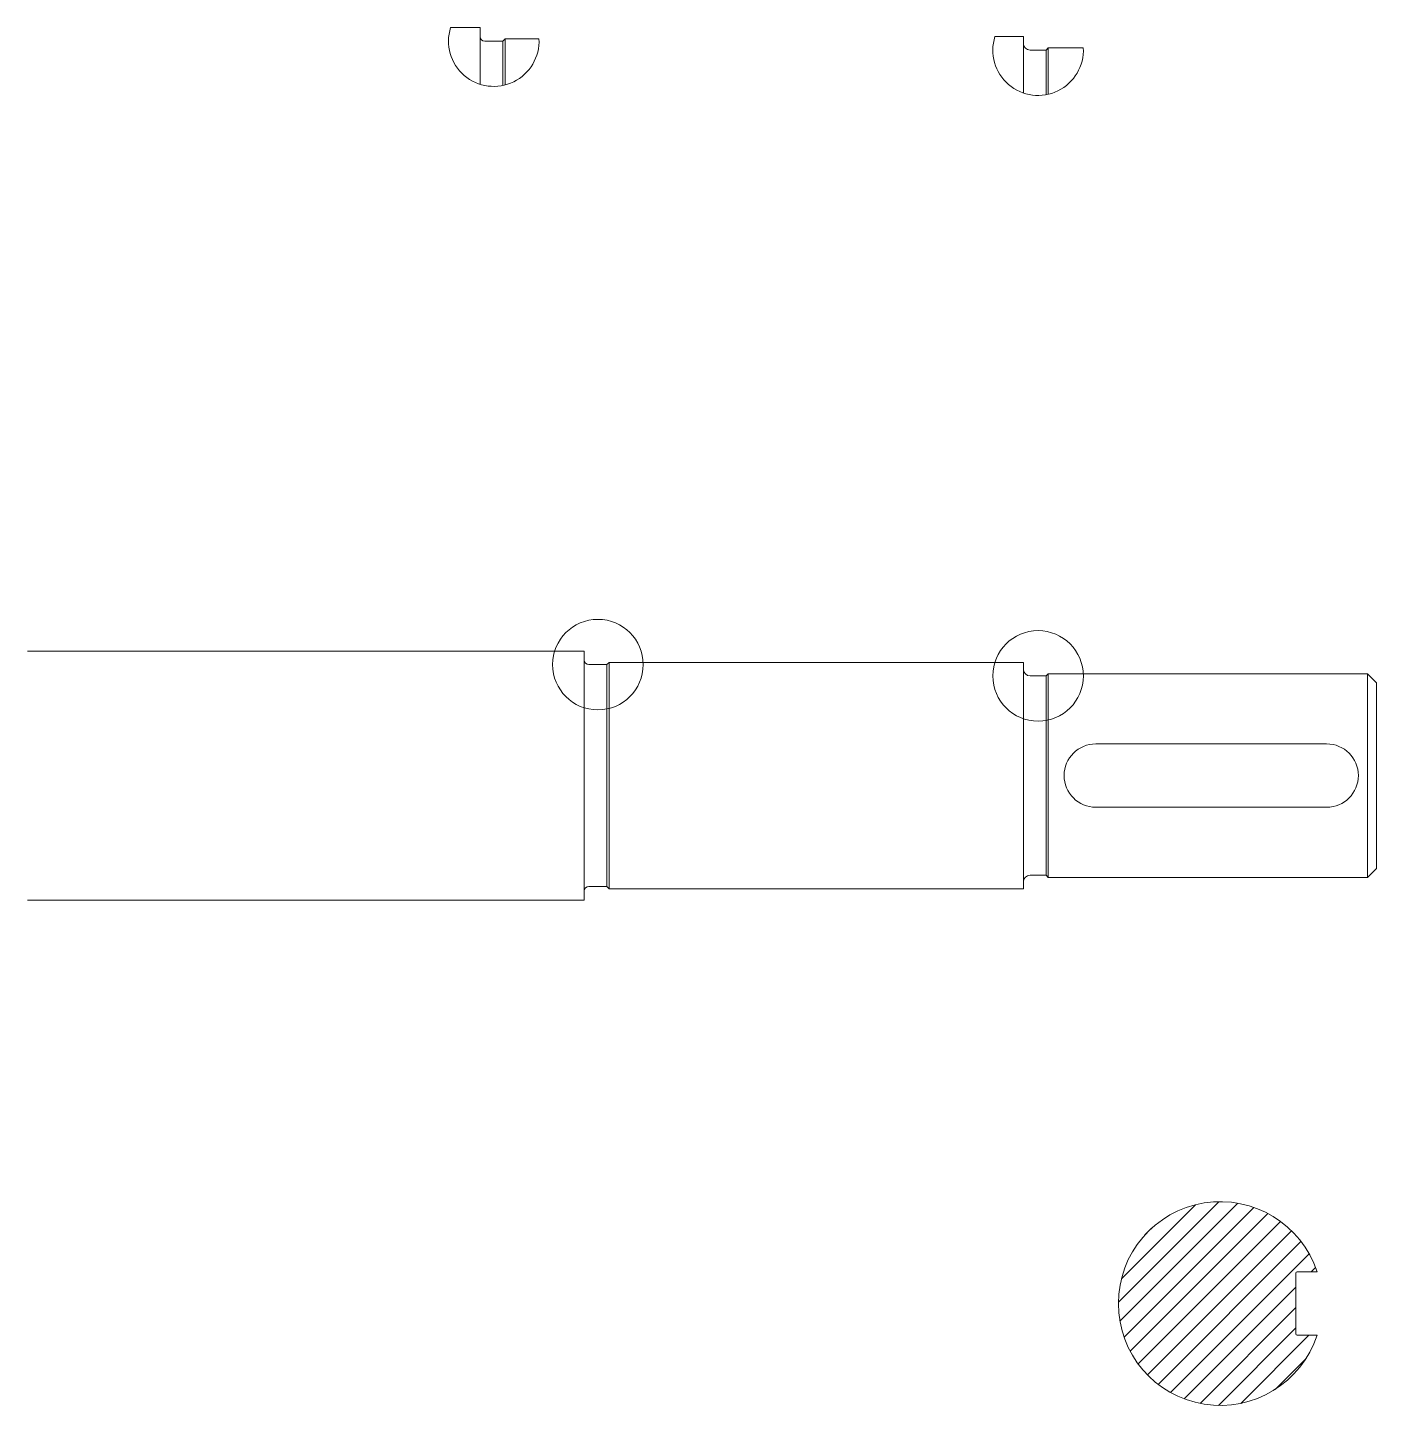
# Model space of a CAD drawing. Header units: millimetres. Extents: x 0 to 589, y 0 to 407.
# Drawn here: x 291.1 to 589.1, y 42.9 to 347.2 of the extents above; entities that cross this region are included whole.
import ezdxf

# ---------------------------------------------------------------- set-up
doc = ezdxf.new("R2010")
doc.units = ezdxf.units.MM
for name, color, linetype, lineweight in [('contorno', 5, 'Continuous', 20), ('cotas', 7, 'Continuous', 5), ('hachura', 252, 'Continuous', 13)]:
    doc.layers.add(name, color=color, linetype=linetype, lineweight=lineweight)

msp = doc.modelspace()

# ---------------------------------------------------------------- hatches: boundary and pattern name
at = {"layer": 'hachura'}
h = msp.add_hatch(dxfattribs=at)
h.set_pattern_fill('ANSI31', color=256)
h.set_pattern_definition([(45, (-3374.5707, -756.2577), (-2.245064, 2.245064), [])])
h.paths.add_polyline_path([(554.57, 87.86), (554.57, 65.36), (571.27, 65.36), (571.27, 72.06, -0.414214), (571.57, 72.36), (575.95, 72.36, 0.324311)])
h.paths.add_polyline_path([(554.57, 87.86, 0.414214), (532.07, 65.36), (554.57, 65.36)])
h.paths.add_polyline_path([(554.57, 65.36), (532.07, 65.36, 0.414214), (554.57, 42.86)])
h.paths.add_polyline_path([(571.27, 65.36), (554.57, 65.36), (554.57, 42.86, 0.324311), (575.95, 58.36), (571.57, 58.36, -0.414214), (571.27, 58.66)])

# ---------------------------------------------------------------- linework, layer by layer
at = {"layer": 'contorno'}
for p, q in [((384.54, 347.17), (391.08, 347.17)), ((391.08, 334.63), (391.08, 347.17)), ((396.08, 344.17), (392.08, 344.17)), ((396.08, 344.17), (396.58, 344.67)), ((396.08, 334.37), (396.08, 344.17)), ((396.58, 344.67), (404.07, 344.67)), ((396.58, 344.67), (396.58, 334.48)), ((504.79, 345.17), (511.08, 345.17)), ((511.08, 332.71), (511.08, 345.17)), ((516.08, 342.17), (512.58, 342.17)), ((516.58, 342.67), (516.08, 342.17)), ((516.08, 332.32), (516.08, 342.17)), ((516.58, 342.67), (524.32, 342.67)), ((516.58, 342.67), (516.58, 332.42)), ((291.08, 209.47), (414.08, 209.47)), ((414.08, 181.97), (414.08, 209.47)), ((419.08, 206.47), (419.58, 206.97)), ((419.58, 206.97), (511.08, 206.97)), ((419.58, 206.97), (419.58, 181.97)), ((511.08, 181.97), (511.08, 206.97)), ((419.08, 206.47), (415.08, 206.47)), ((419.08, 181.97), (419.08, 206.47)), ((516.08, 203.97), (512.58, 203.97)), ((516.58, 204.47), (516.08, 203.97)), ((516.08, 181.97), (516.08, 203.97)), ((516.58, 204.47), (587.08, 204.47)), ((516.58, 204.47), (516.58, 181.97)), ((587.08, 204.47), (589.08, 202.47)), ((587.08, 204.47), (587.08, 181.97)), ((589.08, 181.97), (589.08, 202.47)), ((527.08, 188.97), (578.08, 188.97)), ((414.08, 181.97), (414.08, 154.47)), ((419.08, 181.97), (419.08, 157.47)), ((419.58, 156.97), (419.58, 181.97)), ((511.08, 181.97), (511.08, 156.97)), ((516.08, 181.97), (516.08, 159.97)), ((516.58, 159.47), (516.58, 181.97)), ((587.08, 159.47), (587.08, 181.97)), ((589.08, 181.97), (589.08, 161.47)), ((527.08, 174.97), (578.08, 174.97)), ((587.08, 159.47), (589.08, 161.47)), ((516.08, 159.97), (512.58, 159.97)), ((516.58, 159.47), (516.08, 159.97)), ((516.58, 159.47), (587.08, 159.47)), ((419.08, 157.47), (415.08, 157.47)), ((419.08, 157.47), (419.58, 156.97)), ((419.58, 156.97), (511.08, 156.97)), ((291.08, 154.47), (414.08, 154.47)), ((571.27, 58.66), (571.27, 72.06)), ((571.57, 72.36), (575.95, 72.36)), ((571.57, 58.36), (575.95, 58.36))]:
    msp.add_line(p, q, dxfattribs=at)
for centre, radius, start, end in [((392.08, 345.17), 1, 180, 270), ((512.58, 343.67), 1.5, 180, 270), ((415.08, 207.47), 1, 180, 270), ((512.58, 205.47), 1.5, 180, 270), ((527.08, 181.97), 7, 90, 270), ((578.08, 181.97), 7, 270, 90), ((512.58, 158.47), 1.5, 90, 180), ((415.08, 156.47), 1, 90, 180), ((554.57, 65.36), 22.5, 18.1262, 341.8738), ((571.57, 72.06), 0.3, 90, 180), ((571.57, 58.66), 0.3, 180, 270)]:
    msp.add_arc(centre, radius, start, end, dxfattribs=at)
at = {"layer": 'cotas'}
for centre in [(417.08, 206.47), (514.33, 203.97)]:
    msp.add_circle(centre, 10, dxfattribs=at)
for centre in [(394.08, 344.17), (514.33, 342.17)]:
    msp.add_arc(centre, 10, 162.5424, 2.866, dxfattribs=at)

doc.saveas('drawing.dxf')
